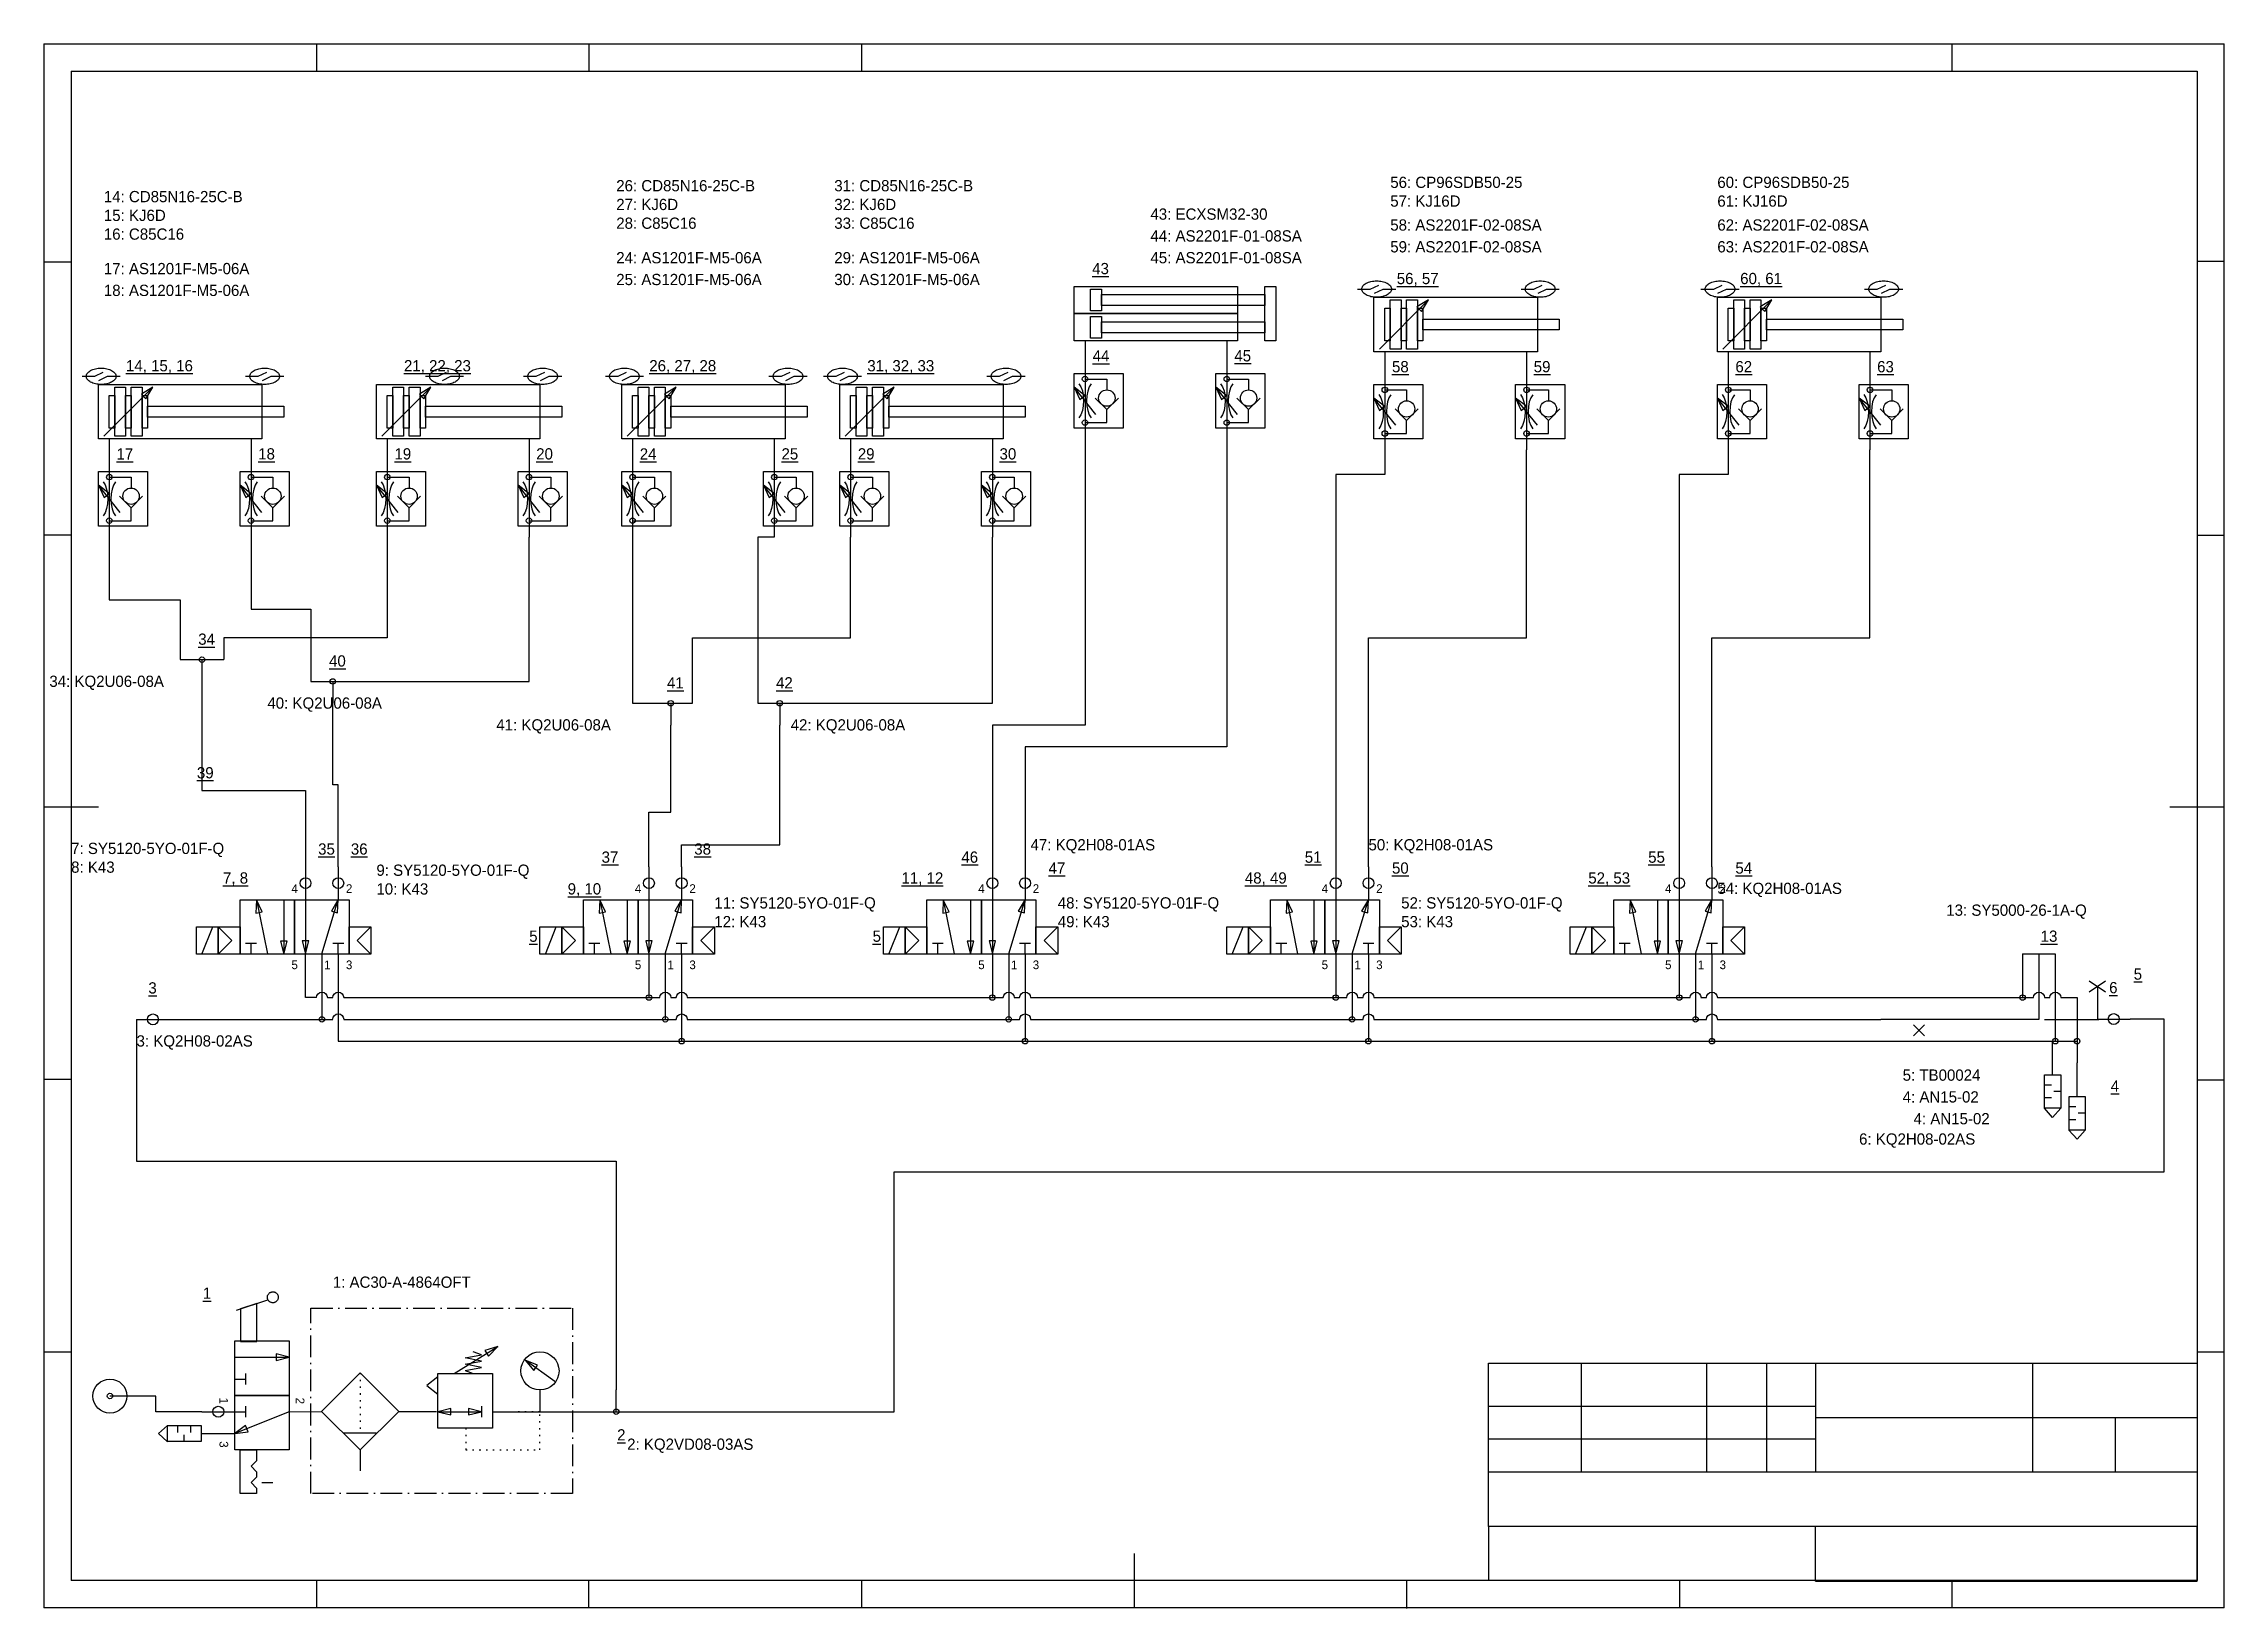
# Model space of a CAD drawing. Extents: x 15 to 415, y 5 to 292.
import ezdxf

# ---------------------------------------------------------------- set-up
doc = ezdxf.new("R2010")
doc.units = 0
doc.linetypes.add('DASHDOT', pattern=[6.25, 4, -1, 0.25, -1])
doc.linetypes.add('DOT', pattern=[1.25, 0.25, -1])
doc.layers.get('0').update_dxf_attribs({"linetype": 'CONTINUOUS'})
for name, color, linetype in [('1-texts', 2, 'CONTINUOUS'), ('2-order-items', 4, 'CONTINUOUS'), ('3-links', 7, 'CONTINUOUS')]:
    doc.layers.add(name, color=color, linetype=linetype)

msp = doc.modelspace()

# ---------------------------------------------------------------- texts
at = {"layer": '1-texts', "char_height": 1.59, "attachment_point": 5}
for s, insert in [('4', (61, 137)), ('2', (71, 137)), ('4', (124, 137)), ('2', (134, 137)), ('4', (187, 137)), ('2', (197, 137)), ('4', (250, 137)), ('2', (260, 137)), ('4', (313, 137)), ('2', (323, 137)), ('5', (61, 123)), ('1', (67, 123)), ('3', (71, 123)), ('5', (124, 123)), ('1', (130, 123)), ('3', (134, 123)), ('5', (187, 123)), ('1', (193, 123)), ('3', (197, 123)), ('5', (250, 123)), ('1', (256, 123)), ('3', (260, 123)), ('5', (313, 123)), ('1', (319, 123)), ('3', (323, 123))]:
    msp.add_mtext(s, dxfattribs=dict(at, insert=insert))
at = {"layer": '1-texts', "char_height": 1.59, "attachment_point": 5, "rotation": 270}
for s, insert in [('1', (48, 43)), ('2', (62, 43)), ('3', (48, 35))]:
    msp.add_mtext(s, dxfattribs=dict(at, insert=insert))
at = {"layer": '2-order-items', "char_height": 2.064}
for s, insert, attachment_point in [('14: CD85N16-25C-B\\P15: KJ6D\\P16: C85C16', (26, 260.53), 4), ('26: CD85N16-25C-B\\P27: KJ6D\\P28: C85C16', (120, 262.53), 4), ('31: CD85N16-25C-B\\P32: KJ6D\\P33: C85C16', (160, 262.53), 4), ('56: CP96SDB50-25\\P57: KJ16D', (262, 264.87), 4), ('60: CP96SDB50-25\\P61: KJ16D', (322, 264.87), 4), ('43: ECXSM32-30', (218, 260.76), 4), ('44: AS2201F-01-08SA', (218, 256.76), 4), ('58: AS2201F-02-08SA', (262, 258.76), 4), ('62: AS2201F-02-08SA', (322, 258.76), 4), ('24: AS1201F-M5-06A', (120, 252.76), 4), ('29: AS1201F-M5-06A', (160, 252.76), 4), ('45: AS2201F-01-08SA', (218, 252.76), 4), ('59: AS2201F-02-08SA', (262, 254.76), 4), ('63: AS2201F-02-08SA', (322, 254.76), 4), ('17: AS1201F-M5-06A', (26, 250.76), 4), ('25: AS1201F-M5-06A', (120, 248.76), 4), ('30: AS1201F-M5-06A', (160, 248.76), 4), ('\\L43', (208.85, 250.76), 5), ('\\L56, 57', (267.03, 248.76), 5), ('\\L60, 61', (330.03, 248.76), 5), ('18: AS1201F-M5-06A', (26, 246.76), 4), ('\\L14, 15, 16', (36.2, 232.76), 5), ('\\L21, 22, 23', (87.2, 232.76), 5), ('\\L26, 27, 28', (132.2, 232.76), 5), ('\\L31, 32, 33', (172.2, 232.76), 5), ('\\L44', (208.93, 234.76), 5), ('\\L45', (234.93, 234.76), 5), ('\\L58', (263.85, 232.76), 5), ('\\L59', (289.85, 232.76), 5), ('\\L62', (326.85, 232.76), 5), ('\\L63', (352.85, 232.76), 5), ('\\L17', (29.85, 216.76), 5), ('\\L18', (55.85, 216.76), 5), ('\\L19', (80.85, 216.76), 5), ('\\L20', (106.85, 216.76), 5), ('\\L24', (125.85, 216.76), 5), ('\\L25', (151.85, 216.76), 5), ('\\L29', (165.85, 216.76), 5), ('\\L30', (191.85, 216.76), 5), ('\\L34', (44.85, 182.76), 5), ('34: KQ2U06-08A', (16, 174.76), 4), ('\\L40', (68.85, 178.76), 5), ('40: KQ2U06-08A', (56, 170.76), 4), ('\\L41', (130.85, 174.76), 5), ('\\L42', (150.85, 174.76), 5), ('41: KQ2U06-08A', (98, 166.76), 4), ('42: KQ2U06-08A', (152, 166.76), 4), ('\\L39', (44.61, 158.24), 5), ('7: SY5120-5YO-01F-Q\\P8: K43', (20, 142.64), 4), ('\\L35', (66.85, 144.25), 5), ('\\L36', (72.85, 144.25), 5), ('\\L38', (135.85, 144.25), 5), ('47: KQ2H08-01AS', (196, 144.76), 4), ('50: KQ2H08-01AS', (258, 144.76), 4), ('9: SY5120-5YO-01F-Q\\P10: K43', (76, 138.64), 4), ('\\L37', (118.85, 142.76), 5), ('\\L46', (184.85, 142.76), 5), ('\\L47', (200.85, 140.76), 5), ('\\L51', (247.85, 142.76), 5), ('\\L50', (263.85, 140.76), 5), ('\\L55', (310.85, 142.76), 5), ('\\L54', (326.85, 140.76), 5), ('\\L7, 8', (50.16, 138.76), 5), ('\\L9, 10', (114.16, 136.76), 5), ('\\L11, 12', (176.16, 138.76), 5), ('\\L48, 49', (239.16, 138.76), 5), ('\\L52, 53', (302.16, 138.76), 5), ('54: KQ2H08-01AS', (322, 136.76), 4), ('11: SY5120-5YO-01F-Q\\P12: K43', (138, 132.64), 4), ('48: SY5120-5YO-01F-Q\\P49: K43', (201, 132.64), 4), ('52: SY5120-5YO-01F-Q\\P53: K43', (264, 132.64), 4), ('13: SY5000-26-1A-Q', (364, 132.76), 4), ('\\L5', (104.8, 128.25), 5), ('\\L5', (167.8, 128.25), 5), ('\\L13', (382.85, 128.25), 5), ('\\L5', (399.15, 121.3), 5), ('\\L3', (34.93, 118.76), 5), ('\\L6', (394.65, 118.81), 5), ('3: KQ2H08-02AS', (32, 108.76), 4), ('5: TB00024', (356, 102.76), 4), ('\\L4', (394.93, 100.76), 5), ('4: AN15-02', (356, 98.76), 4), ('6: KQ2H08-02AS', (348, 90.76), 4), ('4: AN15-02', (358, 94.76), 4), ('1: AC30-A-4864OFT', (68, 64.76), 4), ('\\L1', (44.93, 62.76), 5), ('\\L2', (120.93, 36.76), 5), ('2: KQ2VD08-03AS', (122, 34.76), 4)]:
    msp.add_mtext(s, dxfattribs=dict(at, insert=insert, attachment_point=attachment_point))

# ---------------------------------------------------------------- linework, layer by layer
for points in [[(114.95, 292.06), (114.95, 287.06)], [(164.98, 292.06), (164.98, 287.06)], [(15, 292), (415, 292)], [(15, 292), (15, 5)], [(65, 292), (65, 287)], [(365, 292), (365, 287)], [(415, 5), (415, 292)], [(20, 287), (20, 10)], [(20, 287), (410, 287)], [(410, 287), (410, 10)], [(410.02, 252.14), (415.02, 252.14)], [(15, 252), (20, 252)], [(256, 247.01), (258.33, 247.01), (259.89, 247.76)], [(259.11, 246.26), (260.67, 247.01), (263, 247.01)], [(260, 236.01), (269, 245.01)], [(286, 247.01), (288.33, 247.01), (289.89, 247.76)], [(289.11, 246.26), (290.67, 247.01), (293, 247.01)], [(319, 247.01), (321.33, 247.01), (322.89, 247.76)], [(322.11, 246.26), (323.67, 247.01), (326, 247.01)], [(323, 236.01), (332, 245.01)], [(349, 247.01), (351.33, 247.01), (352.89, 247.76)], [(352.11, 246.26), (353.67, 247.01), (356, 247.01)], [(206, 237.51), (206, 235.64), (206, 233.51)], [(232, 237.51), (232, 235.64), (232, 233.51)], [(206, 233.51), (206, 219.51)], [(232, 233.51), (232, 219.51)], [(261, 235.51), (261, 233.64), (261, 231.51)], [(287, 235.51), (287, 233.64), (287, 231.51)], [(324, 235.51), (324, 233.64), (324, 231.51)], [(350, 235.51), (350, 233.64), (350, 231.51)], [(22, 231.01), (24.33, 231.01), (25.89, 231.76)], [(25.11, 230.26), (26.67, 231.01), (29, 231.01)], [(26, 220.01), (35, 229.01)], [(52, 231.01), (54.33, 231.01), (55.89, 231.76)], [(55.11, 230.26), (56.67, 231.01), (59, 231.01)], [(77, 220.01), (86, 229.01)], [(85, 231.01), (87.33, 231.01), (88.89, 231.76)], [(88.11, 230.26), (89.67, 231.01), (92, 231.01)], [(103, 231.01), (105.33, 231.01), (106.89, 231.76)], [(106.11, 230.26), (107.67, 231.01), (110, 231.01)], [(118, 231.01), (120.33, 231.01), (121.89, 231.76)], [(121.11, 230.26), (122.67, 231.01), (125, 231.01)], [(122, 220.01), (131, 229.01)], [(148, 231.01), (150.33, 231.01), (151.89, 231.76)], [(151.11, 230.26), (152.67, 231.01), (155, 231.01)], [(158, 231.01), (160.33, 231.01), (161.89, 231.76)], [(161.11, 230.26), (162.67, 231.01), (165, 231.01)], [(162, 220.01), (171, 229.01)], [(188, 231.01), (190.33, 231.01), (191.89, 231.76)], [(191.11, 230.26), (192.67, 231.01), (195, 231.01)], [(208, 224.01), (204, 229.01)], [(206, 230.51), (210, 230.51), (210, 228.51)], [(234, 224.01), (230, 229.01)], [(232, 230.51), (236, 230.51), (236, 228.51)], [(261, 231.51), (261, 217.51)], [(261, 228.51), (265, 228.51), (265, 226.51)], [(287, 231.51), (287, 217.51)], [(287, 228.51), (291, 228.51), (291, 226.51)], [(324, 231.51), (324, 217.51)], [(324, 228.51), (328, 228.51), (328, 226.51)], [(350, 231.51), (350, 217.51)], [(350, 228.51), (354, 228.51), (354, 226.51)], [(206, 222.51), (210, 222.51), (210, 224.89)], [(207.88, 227.01), (210, 224.89), (212.12, 227.01), (212.12, 227.01)], [(232, 222.51), (236, 222.51), (236, 224.89)], [(233.88, 227.01), (236, 224.89), (238.12, 227.01), (238.12, 227.01)], [(263, 222.01), (259, 227.01)], [(262.88, 225.01), (265, 222.89), (267.12, 225.01), (267.12, 225.01)], [(289, 222.01), (285, 227.01)], [(288.88, 225.01), (291, 222.89), (293.12, 225.01), (293.12, 225.01)], [(326, 222.01), (322, 227.01)], [(325.88, 225.01), (328, 222.89), (330.12, 225.01), (330.12, 225.01)], [(352, 222.01), (348, 227.01)], [(351.88, 225.01), (354, 222.89), (356.12, 225.01), (356.12, 225.01)], [(261, 220.51), (265, 220.51), (265, 222.89)], [(287, 220.51), (291, 220.51), (291, 222.89)], [(324, 220.51), (328, 220.51), (328, 222.89)], [(350, 220.51), (354, 220.51), (354, 222.89)], [(27, 219.51), (27, 217.64), (27, 215.51)], [(53, 219.51), (53, 217.64), (53, 215.51)], [(78, 219.51), (78, 217.64), (78, 215.51)], [(104, 219.51), (104, 217.64), (104, 215.51)], [(123, 219.51), (123, 217.64), (123, 215.51)], [(149, 219.51), (149, 217.64), (149, 215.51)], [(163, 219.51), (163, 217.64), (163, 215.51)], [(189, 219.51), (189, 217.64), (189, 215.51)], [(27, 215.51), (27, 201.51)], [(27, 212.51), (31, 212.51), (31, 210.51)], [(53, 215.51), (53, 201.51)], [(53, 212.51), (57, 212.51), (57, 210.51)], [(78, 215.51), (78, 201.51)], [(78, 212.51), (82, 212.51), (82, 210.51)], [(104, 215.51), (104, 201.51)], [(104, 212.51), (108, 212.51), (108, 210.51)], [(123, 215.51), (123, 201.51)], [(123, 212.51), (127, 212.51), (127, 210.51)], [(149, 215.51), (149, 201.51)], [(149, 212.51), (153, 212.51), (153, 210.51)], [(163, 215.51), (163, 201.51)], [(163, 212.51), (167, 212.51), (167, 210.51)], [(189, 215.51), (189, 201.51)], [(189, 212.51), (193, 212.51), (193, 210.51)], [(29, 206.01), (25, 211.01)], [(28.88, 209.01), (31, 206.89), (33.12, 209.01), (33.12, 209.01)], [(55, 206.01), (51, 211.01)], [(54.88, 209.01), (57, 206.89), (59.12, 209.01), (59.12, 209.01)], [(80, 206.01), (76, 211.01)], [(79.88, 209.01), (82, 206.89), (84.12, 209.01), (84.12, 209.01)], [(106, 206.01), (102, 211.01)], [(105.88, 209.01), (108, 206.89), (110.12, 209.01), (110.12, 209.01)], [(125, 206.01), (121, 211.01)], [(124.88, 209.01), (127, 206.89), (129.12, 209.01), (129.12, 209.01)], [(151, 206.01), (147, 211.01)], [(150.88, 209.01), (153, 206.89), (155.12, 209.01), (155.12, 209.01)], [(165, 206.01), (161, 211.01)], [(164.88, 209.01), (167, 206.89), (169.12, 209.01), (169.12, 209.01)], [(191, 206.01), (187, 211.01)], [(190.88, 209.01), (193, 206.89), (195.12, 209.01), (195.12, 209.01)], [(27, 204.51), (31, 204.51), (31, 206.89)], [(53, 204.51), (57, 204.51), (57, 206.89)], [(78, 204.51), (82, 204.51), (82, 206.89)], [(104, 204.51), (108, 204.51), (108, 206.89)], [(123, 204.51), (127, 204.51), (127, 206.89)], [(149, 204.51), (153, 204.51), (153, 206.89)], [(163, 204.51), (167, 204.51), (167, 206.89)], [(189, 204.51), (193, 204.51), (193, 206.89)], [(14.95, 201.93), (19.95, 201.93)], [(409.94, 201.84), (414.94, 201.84)], [(40, 179.01), (48, 179.01)], [(44, 179.01), (44, 175.01)], [(64, 175.01), (72, 175.01)], [(68, 175.01), (68, 171.01)], [(126, 171.01), (134, 171.01)], [(130, 171.01), (130, 167.01)], [(146, 171.01), (154, 171.01)], [(150, 171.01), (150, 167.01)], [(15, 152), (25, 152)], [(405, 152), (415, 152)], [(63, 141), (63, 135)], [(69, 141), (69, 135)], [(126, 141), (126, 135)], [(132, 141), (132, 135)], [(189, 141), (189, 135)], [(195, 141), (195, 135)], [(252, 141), (252, 135)], [(258, 141), (258, 135)], [(315, 141), (315, 135)], [(321, 141), (321, 135)], [(54, 134.96), (56, 125)], [(59, 134.96), (59, 124.96)], [(63, 135), (63, 125)], [(66, 125), (69, 135)], [(117, 134.96), (119, 125)], [(122, 134.96), (122, 124.96)], [(126, 135), (126, 125)], [(129, 125), (132, 135)], [(180, 134.96), (182, 125)], [(185, 134.96), (185, 124.96)], [(189, 135), (189, 125)], [(192, 125), (195, 135)], [(243, 134.96), (245, 125)], [(248, 134.96), (248, 124.96)], [(252, 135), (252, 125)], [(255, 125), (258, 135)], [(306, 134.96), (308, 125)], [(311, 134.96), (311, 124.96)], [(315, 135), (315, 125)], [(318, 125), (321, 135)], [(44, 124.96), (46, 129.96)], [(47, 129.96), (48.58, 128.38), (49.5, 127.46), (47, 124.96)], [(47, 129.96), (48.58, 128.38), (49.5, 127.46), (47, 124.96)], [(75, 129.96), (72.5, 127.46), (75, 124.96)], [(107, 124.96), (109, 129.96)], [(110, 129.96), (111.58, 128.38), (112.5, 127.46), (110, 124.96)], [(110, 129.96), (111.58, 128.38), (112.5, 127.46), (110, 124.96)], [(138, 129.96), (135.5, 127.46), (138, 124.96)], [(170, 124.96), (172, 129.96)], [(173, 129.96), (174.58, 128.38), (175.5, 127.46), (173, 124.96)], [(173, 129.96), (174.58, 128.38), (175.5, 127.46), (173, 124.96)], [(201, 129.96), (198.5, 127.46), (201, 124.96)], [(233, 124.96), (235, 129.96)], [(236, 129.96), (237.58, 128.38), (238.5, 127.46), (236, 124.96)], [(236, 129.96), (237.58, 128.38), (238.5, 127.46), (236, 124.96)], [(264, 129.96), (261.5, 127.46), (264, 124.96)], [(296, 124.96), (298, 129.96)], [(299, 129.96), (300.58, 128.38), (301.5, 127.46), (299, 124.96)], [(299, 129.96), (300.58, 128.38), (301.5, 127.46), (299, 124.96)], [(327, 129.96), (324.5, 127.46), (327, 124.96)], [(52, 127), (54, 127)], [(53, 125), (53, 127)], [(65, 117), (63, 117), (63, 125)], [(66, 125), (66, 113)], [(68, 126.96), (70, 126.96)], [(69, 124.96), (69, 126.96)], [(69, 125), (69, 109), (100, 109)], [(115, 127), (117, 127)], [(116, 125), (116, 127)], [(126, 125), (126, 117)], [(129, 125), (129, 113)], [(131, 126.96), (133, 126.96)], [(132, 124.96), (132, 126.96)], [(132, 125), (132, 109)], [(178, 127), (180, 127)], [(179, 125), (179, 127)], [(189, 125), (189, 117)], [(192, 125), (192, 113)], [(194, 126.96), (196, 126.96)], [(195, 124.96), (195, 126.96)], [(195, 125), (195, 109)], [(241, 127), (243, 127)], [(242, 125), (242, 127)], [(252, 125), (252, 117)], [(255, 125), (255, 113)], [(257, 126.96), (259, 126.96)], [(258, 124.96), (258, 126.96)], [(258, 125), (258, 109)], [(304, 127), (306, 127)], [(305, 125), (305, 127)], [(315, 125), (315, 117)], [(318, 125), (318, 113)], [(320, 126.96), (322, 126.96)], [(321, 124.96), (321, 126.96)], [(321, 125), (321, 109)], [(381, 125), (381, 113), (352, 113)], [(378, 125), (378, 117)], [(378, 125), (384, 125)], [(384, 125), (384, 109)], [(63, 122), (63, 122)], [(390.22, 118.05), (393.22, 120.05)], [(390.22, 120.05), (393.22, 118.05)], [(67, 117), (68, 117)], [(70, 117), (100, 117)], [(100, 117), (128, 117)], [(130, 117), (131, 117)], [(133, 117), (163, 117)], [(163, 117), (191, 117)], [(193, 117), (194, 117)], [(196, 117), (226, 117)], [(226, 117), (254, 117)], [(256, 117), (257, 117)], [(259, 117), (289, 117)], [(289, 117), (317, 117)], [(319, 117), (320, 117)], [(322, 117), (352, 117)], [(352, 117), (380, 117)], [(382, 117), (383, 117)], [(385, 117), (388, 117), (388, 105)], [(391.72, 119.05), (391.72, 113.05)], [(32, 113), (38, 113)], [(38, 113), (68, 113)], [(70, 113), (100, 113)], [(100, 113), (131, 113)], [(133, 113), (163, 113)], [(163, 113), (194, 113)], [(196, 113), (226, 113)], [(226, 113), (257, 113)], [(259, 113), (289, 113)], [(289, 113), (320, 113)], [(322, 113), (352, 113)], [(382, 113), (392, 113)], [(391.72, 113.05), (397.72, 113.05)], [(100, 109), (131.83, 109), (163, 109)], [(163, 109), (194.83, 109), (226, 109)], [(226, 109), (257.83, 109), (289, 109)], [(289, 109), (320.83, 109), (352, 109)], [(352, 109), (383.83, 109), (388, 109)], [(358, 112), (360, 110)], [(358, 110), (360, 112)], [(383.5, 102.84), (383.5, 109)], [(388, 98.84), (388, 105)], [(15, 102), (20, 102)], [(383.29, 100.95), (382.02, 100.95)], [(410.02, 101.91), (415.02, 101.91)], [(385, 96.68), (383.5, 95), (382, 96.68)], [(383.29, 98.58), (382.02, 98.58)], [(384.99, 99.76), (383.71, 99.76)], [(387.79, 96.95), (386.52, 96.95)], [(389.5, 92.68), (388, 91), (386.5, 92.68)], [(387.79, 94.58), (386.52, 94.58)], [(389.49, 95.76), (388.21, 95.76)], [(56.04, 61.47), (50.28, 59.57)], [(90.27, 48), (98.27, 53)], [(15, 52), (20, 52)], [(50, 51), (60, 51)], [(92.27, 50.86), (95.27, 51.43)], [(95.27, 50.29), (92.27, 50.86)], [(92.27, 49.71), (95.27, 50.29)], [(95.27, 49.14), (92.27, 49.71)], [(92.27, 48.57), (95.27, 49.14)], [(92.27, 48.57), (93.77, 48)], [(95.27, 51.43), (93.77, 52)], [(108.72, 46.55), (103.28, 50.44)], [(280, 29.93), (280, 49.93)], [(280, 49.93), (410, 49.93)], [(297, 49.93), (297, 29.93)], [(320, 49.93), (320, 29.93)], [(331, 49.93), (331, 29.93)], [(340.03, 49.94), (340.03, 29.94)], [(379.84, 50), (379.84, 30)], [(410, 52), (415, 52)], [(410, 49.93), (410, 29.93)], [(50, 47), (52, 47)], [(52, 48), (52, 46)], [(106, 45), (106, 41)], [(120, 41), (120, 45)], [(44, 41), (50, 41)], [(50, 41), (52, 41)], [(60, 41), (50, 37)], [(52, 42), (52, 40)], [(60, 41), (65.95, 41.06)], [(87, 41), (80, 41)], [(87.27, 41), (95.27, 41)], [(95.27, 42), (95.27, 40)], [(97.27, 41), (116, 41)], [(116, 41), (124, 41)], [(340, 41.93), (280, 41.93)], [(37.68, 35.5), (36, 37), (37.68, 38.5)], [(39.58, 37.21), (39.58, 38.48)], [(40.76, 35.51), (40.76, 36.79)], [(41.95, 37.21), (41.95, 38.48)], [(43.84, 37), (50, 37)], [(69.95, 37.13), (75.95, 37.13)], [(340, 39.93), (410, 39.93)], [(395, 39.93), (395, 29.93)], [(73.02, 34.13), (73.02, 30.13)], [(280, 36), (340, 36)], [(280, 30), (410, 30)], [(280, 19.93), (280, 29.93)], [(55, 28), (57, 28)], [(340, 19.93), (280, 19.93)], [(280, 19.93), (280, 10)], [(340, 9.93), (340, 19.93)], [(410, 19.93), (340, 19.93)], [(410, 9.93), (410, 19.93)], [(215, 15), (215, 5)], [(410, 10), (20, 10)], [(65, 9.98), (65, 4.98)], [(114.93, 9.98), (114.93, 4.98)], [(165, 10), (165, 5)], [(264.95, 9.91), (264.95, 4.91)], [(315.04, 9.98), (315.04, 4.98)], [(340, 9.93), (410, 9.93)], [(364.99, 9.98), (364.99, 4.98)], [(415, 5), (15, 5)]]:
    msp.add_lwpolyline(points)
for points in [[(262.22, 247.01), (262.21, 246.86), (262.17, 246.72), (262.11, 246.57), (262.02, 246.44), (261.9, 246.3), (261.76, 246.18), (261.6, 246.06), (261.42, 245.95), (261.23, 245.85), (261.01, 245.76), (260.78, 245.69), (260.54, 245.62), (260.29, 245.57), (260.03, 245.54), (259.77, 245.52), (259.5, 245.51), (259.23, 245.52), (258.97, 245.54), (258.71, 245.57), (258.46, 245.62), (258.22, 245.69), (257.99, 245.76), (257.77, 245.85), (257.58, 245.95), (257.4, 246.06), (257.24, 246.18), (257.1, 246.3), (256.99, 246.44), (256.89, 246.57), (256.83, 246.72), (256.79, 246.86), (256.78, 247.01), (256.79, 247.16), (256.83, 247.3), (256.89, 247.45), (256.99, 247.58), (257.1, 247.72), (257.24, 247.84), (257.4, 247.96), (257.58, 248.07), (257.77, 248.17), (257.99, 248.26), (258.22, 248.33), (258.46, 248.4), (258.71, 248.45), (258.97, 248.48), (259.23, 248.5), (259.5, 248.51), (259.77, 248.5), (260.03, 248.48), (260.29, 248.45), (260.54, 248.4), (260.78, 248.33), (261.01, 248.26), (261.23, 248.17), (261.42, 248.07), (261.6, 247.96), (261.76, 247.84), (261.9, 247.72), (262.02, 247.58), (262.11, 247.45), (262.17, 247.3), (262.21, 247.16)], [(292.22, 247.01), (292.21, 246.86), (292.17, 246.72), (292.11, 246.57), (292.02, 246.44), (291.9, 246.3), (291.76, 246.18), (291.6, 246.06), (291.42, 245.95), (291.23, 245.85), (291.01, 245.76), (290.78, 245.69), (290.54, 245.62), (290.29, 245.57), (290.03, 245.54), (289.77, 245.52), (289.5, 245.51), (289.23, 245.52), (288.97, 245.54), (288.71, 245.57), (288.46, 245.62), (288.22, 245.69), (287.99, 245.76), (287.77, 245.85), (287.58, 245.95), (287.4, 246.06), (287.24, 246.18), (287.1, 246.3), (286.99, 246.44), (286.89, 246.57), (286.83, 246.72), (286.79, 246.86), (286.78, 247.01), (286.79, 247.16), (286.83, 247.3), (286.89, 247.45), (286.99, 247.58), (287.1, 247.72), (287.24, 247.84), (287.4, 247.96), (287.58, 248.07), (287.77, 248.17), (287.99, 248.26), (288.22, 248.33), (288.46, 248.4), (288.71, 248.45), (288.97, 248.48), (289.23, 248.5), (289.5, 248.51), (289.77, 248.5), (290.03, 248.48), (290.29, 248.45), (290.54, 248.4), (290.78, 248.33), (291.01, 248.26), (291.23, 248.17), (291.42, 248.07), (291.6, 247.96), (291.76, 247.84), (291.9, 247.72), (292.02, 247.58), (292.11, 247.45), (292.17, 247.3), (292.21, 247.16)], [(325.22, 247.01), (325.21, 246.86), (325.17, 246.72), (325.11, 246.57), (325.02, 246.44), (324.9, 246.3), (324.76, 246.18), (324.6, 246.06), (324.42, 245.95), (324.23, 245.85), (324.01, 245.76), (323.78, 245.69), (323.54, 245.62), (323.29, 245.57), (323.03, 245.54), (322.77, 245.52), (322.5, 245.51), (322.23, 245.52), (321.97, 245.54), (321.71, 245.57), (321.46, 245.62), (321.22, 245.69), (320.99, 245.76), (320.77, 245.85), (320.58, 245.95), (320.4, 246.06), (320.24, 246.18), (320.1, 246.3), (319.99, 246.44), (319.89, 246.57), (319.83, 246.72), (319.79, 246.86), (319.78, 247.01), (319.79, 247.16), (319.83, 247.3), (319.89, 247.45), (319.99, 247.58), (320.1, 247.72), (320.24, 247.84), (320.4, 247.96), (320.58, 248.07), (320.77, 248.17), (320.99, 248.26), (321.22, 248.33), (321.46, 248.4), (321.71, 248.45), (321.97, 248.48), (322.23, 248.5), (322.5, 248.51), (322.77, 248.5), (323.03, 248.48), (323.29, 248.45), (323.54, 248.4), (323.78, 248.33), (324.01, 248.26), (324.23, 248.17), (324.42, 248.07), (324.6, 247.96), (324.76, 247.84), (324.9, 247.72), (325.02, 247.58), (325.11, 247.45), (325.17, 247.3), (325.21, 247.16)], [(355.22, 247.01), (355.21, 246.86), (355.17, 246.72), (355.11, 246.57), (355.01, 246.44), (354.9, 246.3), (354.76, 246.18), (354.6, 246.06), (354.42, 245.95), (354.23, 245.85), (354.01, 245.76), (353.78, 245.69), (353.54, 245.62), (353.29, 245.57), (353.03, 245.54), (352.77, 245.52), (352.5, 245.51), (352.23, 245.52), (351.97, 245.54), (351.71, 245.57), (351.46, 245.62), (351.22, 245.69), (350.99, 245.76), (350.77, 245.85), (350.58, 245.95), (350.4, 246.06), (350.24, 246.18), (350.1, 246.3), (349.99, 246.44), (349.89, 246.57), (349.83, 246.72), (349.79, 246.86), (349.78, 247.01), (349.79, 247.16), (349.83, 247.3), (349.89, 247.45), (349.99, 247.58), (350.1, 247.72), (350.24, 247.84), (350.4, 247.96), (350.58, 248.07), (350.77, 248.17), (350.99, 248.26), (351.22, 248.33), (351.46, 248.4), (351.71, 248.45), (351.97, 248.48), (352.23, 248.5), (352.5, 248.51), (352.77, 248.5), (353.03, 248.48), (353.29, 248.45), (353.54, 248.4), (353.78, 248.33), (354.01, 248.26), (354.23, 248.17), (354.42, 248.07), (354.6, 247.96), (354.76, 247.84), (354.9, 247.72), (355.01, 247.58), (355.11, 247.45), (355.17, 247.3), (355.21, 247.16)], [(204, 247.51), (234, 247.51), (234, 242.51), (204, 242.51)], [(207, 247.01), (209, 247.01), (209, 243.01), (207, 243.01)], [(209, 246.01), (239, 246.01), (239, 244.01), (209, 244.01)], [(239, 247.51), (241, 247.51), (241, 237.51), (239, 237.51)], [(259, 245.51), (289, 245.51), (289, 235.51), (259, 235.51)], [(262, 245.01), (264, 245.01), (264, 236.01), (262, 236.01)], [(265, 245.01), (267, 245.01), (267, 236.01), (265, 236.01)], [(269, 245.01), (266.88, 243.74), (267.73, 242.89)], [(322, 245.51), (352, 245.51), (352, 235.51), (322, 235.51)], [(325, 245.01), (327, 245.01), (327, 236.01), (325, 236.01)], [(328, 245.01), (330, 245.01), (330, 236.01), (328, 236.01)], [(332, 245.01), (329.88, 243.74), (330.73, 242.89)], [(204, 242.51), (234, 242.51), (234, 237.51), (204, 237.51)], [(207, 242.01), (209, 242.01), (209, 238.01), (207, 238.01)], [(209, 241.01), (239, 241.01), (239, 239.01), (209, 239.01)], [(261, 243.51), (262, 243.51), (262, 237.51), (261, 237.51)], [(264, 243.51), (265, 243.51), (265, 237.51), (264, 237.51)], [(267, 243.51), (268, 243.51), (268, 237.51), (267, 237.51)], [(268, 241.51), (293, 241.51), (293, 239.51), (268, 239.51)], [(324, 243.51), (325, 243.51), (325, 237.51), (324, 237.51)], [(327, 243.51), (328, 243.51), (328, 237.51), (327, 237.51)], [(330, 243.51), (331, 243.51), (331, 237.51), (330, 237.51)], [(331, 241.51), (356, 241.51), (356, 239.51), (331, 239.51)], [(28.22, 231.01), (28.21, 230.86), (28.17, 230.72), (28.11, 230.57), (28.02, 230.44), (27.9, 230.3), (27.76, 230.18), (27.6, 230.06), (27.42, 229.95), (27.23, 229.85), (27.01, 229.76), (26.78, 229.69), (26.54, 229.62), (26.29, 229.57), (26.03, 229.54), (25.77, 229.52), (25.5, 229.51), (25.23, 229.52), (24.97, 229.54), (24.71, 229.57), (24.46, 229.62), (24.22, 229.69), (23.99, 229.76), (23.77, 229.85), (23.58, 229.95), (23.4, 230.06), (23.24, 230.18), (23.1, 230.3), (22.98, 230.44), (22.89, 230.57), (22.83, 230.72), (22.79, 230.86), (22.78, 231.01), (22.79, 231.16), (22.83, 231.3), (22.89, 231.45), (22.98, 231.58), (23.1, 231.72), (23.24, 231.84), (23.4, 231.96), (23.58, 232.07), (23.77, 232.17), (23.99, 232.26), (24.22, 232.33), (24.46, 232.4), (24.71, 232.45), (24.97, 232.48), (25.23, 232.5), (25.5, 232.51), (25.77, 232.5), (26.03, 232.48), (26.29, 232.45), (26.54, 232.4), (26.78, 232.33), (27.01, 232.26), (27.23, 232.17), (27.42, 232.07), (27.6, 231.96), (27.76, 231.84), (27.9, 231.72), (28.02, 231.58), (28.11, 231.45), (28.17, 231.3), (28.21, 231.16)], [(58.22, 231.01), (58.21, 230.86), (58.17, 230.72), (58.11, 230.57), (58.02, 230.44), (57.9, 230.3), (57.76, 230.18), (57.6, 230.06), (57.42, 229.95), (57.23, 229.85), (57.01, 229.76), (56.78, 229.69), (56.54, 229.62), (56.29, 229.57), (56.03, 229.54), (55.77, 229.52), (55.5, 229.51), (55.23, 229.52), (54.97, 229.54), (54.71, 229.57), (54.46, 229.62), (54.22, 229.69), (53.99, 229.76), (53.77, 229.85), (53.58, 229.95), (53.4, 230.06), (53.24, 230.18), (53.1, 230.3), (52.98, 230.44), (52.89, 230.57), (52.83, 230.72), (52.79, 230.86), (52.78, 231.01), (52.79, 231.16), (52.83, 231.3), (52.89, 231.45), (52.98, 231.58), (53.1, 231.72), (53.24, 231.84), (53.4, 231.96), (53.58, 232.07), (53.77, 232.17), (53.99, 232.26), (54.22, 232.33), (54.46, 232.4), (54.71, 232.45), (54.97, 232.48), (55.23, 232.5), (55.5, 232.51), (55.77, 232.5), (56.03, 232.48), (56.29, 232.45), (56.54, 232.4), (56.78, 232.33), (57.01, 232.26), (57.23, 232.17), (57.42, 232.07), (57.6, 231.96), (57.76, 231.84), (57.9, 231.72), (58.02, 231.58), (58.11, 231.45), (58.17, 231.3), (58.21, 231.16)], [(91.22, 231.01), (91.21, 230.86), (91.17, 230.72), (91.11, 230.57), (91.02, 230.44), (90.9, 230.3), (90.76, 230.18), (90.6, 230.06), (90.42, 229.95), (90.23, 229.85), (90.01, 229.76), (89.78, 229.69), (89.54, 229.62), (89.29, 229.57), (89.03, 229.54), (88.77, 229.52), (88.5, 229.51), (88.23, 229.52), (87.97, 229.54), (87.71, 229.57), (87.46, 229.62), (87.22, 229.69), (86.99, 229.76), (86.77, 229.85), (86.58, 229.95), (86.4, 230.06), (86.24, 230.18), (86.1, 230.3), (85.98, 230.44), (85.89, 230.57), (85.83, 230.72), (85.79, 230.86), (85.78, 231.01), (85.79, 231.16), (85.83, 231.3), (85.89, 231.45), (85.98, 231.58), (86.1, 231.72), (86.24, 231.84), (86.4, 231.96), (86.58, 232.07), (86.77, 232.17), (86.99, 232.26), (87.22, 232.33), (87.46, 232.4), (87.71, 232.45), (87.97, 232.48), (88.23, 232.5), (88.5, 232.51), (88.77, 232.5), (89.03, 232.48), (89.29, 232.45), (89.54, 232.4), (89.78, 232.33), (90.01, 232.26), (90.23, 232.17), (90.42, 232.07), (90.6, 231.96), (90.76, 231.84), (90.9, 231.72), (91.02, 231.58), (91.11, 231.45), (91.17, 231.3), (91.21, 231.16)], [(109.22, 231.01), (109.21, 230.86), (109.17, 230.72), (109.11, 230.57), (109.02, 230.44), (108.9, 230.3), (108.76, 230.18), (108.6, 230.06), (108.42, 229.95), (108.23, 229.85), (108.01, 229.76), (107.78, 229.69), (107.54, 229.62), (107.29, 229.57), (107.03, 229.54), (106.77, 229.52), (106.5, 229.51), (106.23, 229.52), (105.97, 229.54), (105.71, 229.57), (105.46, 229.62), (105.22, 229.69), (104.99, 229.76), (104.77, 229.85), (104.58, 229.95), (104.4, 230.06), (104.24, 230.18), (104.1, 230.3), (103.98, 230.44), (103.89, 230.57), (103.83, 230.72), (103.79, 230.86), (103.78, 231.01), (103.79, 231.16), (103.83, 231.3), (103.89, 231.45), (103.98, 231.58), (104.1, 231.72), (104.24, 231.84), (104.4, 231.96), (104.58, 232.07), (104.77, 232.17), (104.99, 232.26), (105.22, 232.33), (105.46, 232.4), (105.71, 232.45), (105.97, 232.48), (106.23, 232.5), (106.5, 232.51), (106.77, 232.5), (107.03, 232.48), (107.29, 232.45), (107.54, 232.4), (107.78, 232.33), (108.01, 232.26), (108.23, 232.17), (108.42, 232.07), (108.6, 231.96), (108.76, 231.84), (108.9, 231.72), (109.02, 231.58), (109.11, 231.45), (109.17, 231.3), (109.21, 231.16)], [(124.22, 231.01), (124.21, 230.86), (124.17, 230.72), (124.11, 230.57), (124.02, 230.44), (123.9, 230.3), (123.76, 230.18), (123.6, 230.06), (123.42, 229.95), (123.23, 229.85), (123.01, 229.76), (122.78, 229.69), (122.54, 229.62), (122.29, 229.57), (122.03, 229.54), (121.77, 229.52), (121.5, 229.51), (121.23, 229.52), (120.97, 229.54), (120.71, 229.57), (120.46, 229.62), (120.22, 229.69), (119.99, 229.76), (119.77, 229.85), (119.58, 229.95), (119.4, 230.06), (119.24, 230.18), (119.1, 230.3), (118.98, 230.44), (118.89, 230.57), (118.83, 230.72), (118.79, 230.86), (118.78, 231.01), (118.79, 231.16), (118.83, 231.3), (118.89, 231.45), (118.98, 231.58), (119.1, 231.72), (119.24, 231.84), (119.4, 231.96), (119.58, 232.07), (119.77, 232.17), (119.99, 232.26), (120.22, 232.33), (120.46, 232.4), (120.71, 232.45), (120.97, 232.48), (121.23, 232.5), (121.5, 232.51), (121.77, 232.5), (122.03, 232.48), (122.29, 232.45), (122.54, 232.4), (122.78, 232.33), (123.01, 232.26), (123.23, 232.17), (123.42, 232.07), (123.6, 231.96), (123.76, 231.84), (123.9, 231.72), (124.02, 231.58), (124.11, 231.45), (124.17, 231.3), (124.21, 231.16)], [(154.22, 231.01), (154.21, 230.86), (154.17, 230.72), (154.11, 230.57), (154.02, 230.44), (153.9, 230.3), (153.76, 230.18), (153.6, 230.06), (153.42, 229.95), (153.23, 229.85), (153.01, 229.76), (152.78, 229.69), (152.54, 229.62), (152.29, 229.57), (152.03, 229.54), (151.77, 229.52), (151.5, 229.51), (151.23, 229.52), (150.97, 229.54), (150.71, 229.57), (150.46, 229.62), (150.22, 229.69), (149.99, 229.76), (149.77, 229.85), (149.58, 229.95), (149.4, 230.06), (149.24, 230.18), (149.1, 230.3), (148.99, 230.44), (148.9, 230.57), (148.83, 230.72), (148.79, 230.86), (148.78, 231.01), (148.79, 231.16), (148.83, 231.3), (148.9, 231.45), (148.99, 231.58), (149.1, 231.72), (149.24, 231.84), (149.4, 231.96), (149.58, 232.07), (149.77, 232.17), (149.99, 232.26), (150.22, 232.33), (150.46, 232.4), (150.71, 232.45), (150.97, 232.48), (151.23, 232.5), (151.5, 232.51), (151.77, 232.5), (152.03, 232.48), (152.29, 232.45), (152.54, 232.4), (152.78, 232.33), (153.01, 232.26), (153.23, 232.17), (153.42, 232.07), (153.6, 231.96), (153.76, 231.84), (153.9, 231.72), (154.02, 231.58), (154.11, 231.45), (154.17, 231.3), (154.21, 231.16)], [(164.22, 231.01), (164.21, 230.86), (164.17, 230.72), (164.1, 230.57), (164.02, 230.44), (163.9, 230.3), (163.76, 230.18), (163.6, 230.06), (163.42, 229.95), (163.23, 229.85), (163.01, 229.76), (162.78, 229.69), (162.54, 229.62), (162.29, 229.57), (162.03, 229.54), (161.77, 229.52), (161.5, 229.51), (161.23, 229.52), (160.97, 229.54), (160.71, 229.57), (160.46, 229.62), (160.22, 229.69), (159.99, 229.76), (159.77, 229.85), (159.58, 229.95), (159.4, 230.06), (159.24, 230.18), (159.1, 230.3), (158.99, 230.44), (158.9, 230.57), (158.83, 230.72), (158.79, 230.86), (158.78, 231.01), (158.79, 231.16), (158.83, 231.3), (158.9, 231.45), (158.99, 231.58), (159.1, 231.72), (159.24, 231.84), (159.4, 231.96), (159.58, 232.07), (159.77, 232.17), (159.99, 232.26), (160.22, 232.33), (160.46, 232.4), (160.71, 232.45), (160.97, 232.48), (161.23, 232.5), (161.5, 232.51), (161.77, 232.5), (162.03, 232.48), (162.29, 232.45), (162.54, 232.4), (162.78, 232.33), (163.01, 232.26), (163.23, 232.17), (163.42, 232.07), (163.6, 231.96), (163.76, 231.84), (163.9, 231.72), (164.02, 231.58), (164.1, 231.45), (164.17, 231.3), (164.21, 231.16)], [(194.22, 231.01), (194.21, 230.86), (194.17, 230.72), (194.1, 230.57), (194.02, 230.44), (193.9, 230.3), (193.76, 230.18), (193.6, 230.06), (193.42, 229.95), (193.23, 229.85), (193.01, 229.76), (192.78, 229.69), (192.54, 229.62), (192.29, 229.57), (192.03, 229.54), (191.77, 229.52), (191.5, 229.51), (191.23, 229.52), (190.97, 229.54), (190.71, 229.57), (190.46, 229.62), (190.22, 229.69), (189.99, 229.76), (189.77, 229.85), (189.58, 229.95), (189.4, 230.06), (189.24, 230.18), (189.1, 230.3), (188.99, 230.44), (188.9, 230.57), (188.83, 230.72), (188.79, 230.86), (188.78, 231.01), (188.79, 231.16), (188.83, 231.3), (188.9, 231.45), (188.99, 231.58), (189.1, 231.72), (189.24, 231.84), (189.4, 231.96), (189.58, 232.07), (189.77, 232.17), (189.99, 232.26), (190.22, 232.33), (190.46, 232.4), (190.71, 232.45), (190.97, 232.48), (191.23, 232.5), (191.5, 232.51), (191.77, 232.5), (192.03, 232.48), (192.29, 232.45), (192.54, 232.4), (192.78, 232.33), (193.01, 232.26), (193.23, 232.17), (193.42, 232.07), (193.6, 231.96), (193.76, 231.84), (193.9, 231.72), (194.02, 231.58), (194.1, 231.45), (194.17, 231.3), (194.21, 231.16)], [(25, 229.51), (55, 229.51), (55, 219.51), (25, 219.51)], [(28, 229.01), (30, 229.01), (30, 220.01), (28, 220.01)], [(31, 229.01), (33, 229.01), (33, 220.01), (31, 220.01)], [(35, 229.01), (32.88, 227.74), (33.73, 226.89)], [(76, 229.51), (106, 229.51), (106, 219.51), (76, 219.51)], [(79, 229.01), (81, 229.01), (81, 220.01), (79, 220.01)], [(82, 229.01), (84, 229.01), (84, 220.01), (82, 220.01)], [(86, 229.01), (83.88, 227.74), (84.73, 226.89)], [(121, 229.51), (151, 229.51), (151, 219.51), (121, 219.51)], [(124, 229.01), (126, 229.01), (126, 220.01), (124, 220.01)], [(127, 229.01), (129, 229.01), (129, 220.01), (127, 220.01)], [(131, 229.01), (128.88, 227.74), (129.73, 226.89)], [(161, 229.51), (191, 229.51), (191, 219.51), (161, 219.51)], [(164, 229.01), (166, 229.01), (166, 220.01), (164, 220.01)], [(167, 229.01), (169, 229.01), (169, 220.01), (167, 220.01)], [(171, 229.01), (168.88, 227.74), (169.73, 226.89)], [(204, 231.51), (213, 231.51), (213, 221.51), (204, 221.51)], [(204, 229.01), (205.03, 226.76), (205.97, 227.51)], [(230, 231.51), (239, 231.51), (239, 221.51), (230, 221.51)], [(230, 229.01), (231.03, 226.76), (231.97, 227.51)], [(259, 229.51), (268, 229.51), (268, 219.51), (259, 219.51)], [(285, 229.51), (294, 229.51), (294, 219.51), (285, 219.51)], [(322, 229.51), (331, 229.51), (331, 219.51), (322, 219.51)], [(348, 229.51), (357, 229.51), (357, 219.51), (348, 219.51)], [(27, 227.51), (28, 227.51), (28, 221.51), (27, 221.51)], [(30, 227.51), (31, 227.51), (31, 221.51), (30, 221.51)], [(33, 227.51), (34, 227.51), (34, 221.51), (33, 221.51)], [(34, 225.51), (59, 225.51), (59, 223.51), (34, 223.51)], [(78, 227.51), (79, 227.51), (79, 221.51), (78, 221.51)], [(81, 227.51), (82, 227.51), (82, 221.51), (81, 221.51)], [(84, 227.51), (85, 227.51), (85, 221.51), (84, 221.51)], [(85, 225.51), (110, 225.51), (110, 223.51), (85, 223.51)], [(123, 227.51), (124, 227.51), (124, 221.51), (123, 221.51)], [(126, 227.51), (127, 227.51), (127, 221.51), (126, 221.51)], [(129, 227.51), (130, 227.51), (130, 221.51), (129, 221.51)], [(130, 225.51), (155, 225.51), (155, 223.51), (130, 223.51)], [(163, 227.51), (164, 227.51), (164, 221.51), (163, 221.51)], [(166, 227.51), (167, 227.51), (167, 221.51), (166, 221.51)], [(169, 227.51), (170, 227.51), (170, 221.51), (169, 221.51)], [(170, 225.51), (195, 225.51), (195, 223.51), (170, 223.51)], [(259, 227.01), (260.03, 224.76), (260.97, 225.51)], [(285, 227.01), (286.03, 224.76), (286.97, 225.51)], [(322, 227.01), (323.03, 224.76), (323.97, 225.51)], [(348, 227.01), (349.03, 224.76), (349.97, 225.51)], [(25, 213.51), (34, 213.51), (34, 203.51), (25, 203.51)], [(51, 213.51), (60, 213.51), (60, 203.51), (51, 203.51)], [(76, 213.51), (85, 213.51), (85, 203.51), (76, 203.51)], [(102, 213.51), (111, 213.51), (111, 203.51), (102, 203.51)], [(121, 213.51), (130, 213.51), (130, 203.51), (121, 203.51)], [(147, 213.51), (156, 213.51), (156, 203.51), (147, 203.51)], [(161, 213.51), (170, 213.51), (170, 203.51), (161, 203.51)], [(187, 213.51), (196, 213.51), (196, 203.51), (187, 203.51)], [(25, 211.01), (26.03, 208.76), (26.97, 209.51)], [(51, 211.01), (52.03, 208.76), (52.97, 209.51)], [(76, 211.01), (77.03, 208.76), (77.97, 209.51)], [(102, 211.01), (103.03, 208.76), (103.97, 209.51)], [(121, 211.01), (122.03, 208.76), (122.97, 209.51)], [(147, 211.01), (148.03, 208.76), (148.97, 209.51)], [(161, 211.01), (162.03, 208.76), (162.97, 209.51)], [(187, 211.01), (188.03, 208.76), (188.97, 209.51)], [(51, 134.96), (61, 134.96), (61, 124.96), (51, 124.96)], [(54, 134.96), (53.89, 132.49), (55.06, 132.73)], [(61, 134.96), (71, 134.96), (71, 124.96), (61, 124.96)], [(69, 135), (67.74, 132.87), (68.89, 132.53)], [(114, 134.96), (124, 134.96), (124, 124.96), (114, 124.96)], [(117, 134.96), (116.89, 132.49), (118.06, 132.73)], [(124, 134.96), (134, 134.96), (134, 124.96), (124, 124.96)], [(132, 135), (130.74, 132.87), (131.89, 132.53)], [(177, 134.96), (187, 134.96), (187, 124.96), (177, 124.96)], [(180, 134.96), (179.89, 132.49), (181.06, 132.73)], [(187, 134.96), (197, 134.96), (197, 124.96), (187, 124.96)], [(195, 135), (193.74, 132.87), (194.89, 132.53)], [(240, 134.96), (250, 134.96), (250, 124.96), (240, 124.96)], [(243, 134.96), (242.89, 132.49), (244.06, 132.73)], [(250, 134.96), (260, 134.96), (260, 124.96), (250, 124.96)], [(258, 135), (256.74, 132.87), (257.89, 132.53)], [(303, 134.96), (313, 134.96), (313, 124.96), (303, 124.96)], [(306, 134.96), (305.89, 132.49), (307.06, 132.73)], [(313, 134.96), (323, 134.96), (323, 124.96), (313, 124.96)], [(321, 135), (319.74, 132.87), (320.89, 132.53)], [(43, 129.96), (47, 129.96), (47, 124.96), (43, 124.96)], [(47, 129.96), (51, 129.96), (51, 124.96), (47, 124.96)], [(71, 129.96), (75, 129.96), (75, 124.96), (71, 124.96)], [(106, 129.96), (110, 129.96), (110, 124.96), (106, 124.96)], [(110, 129.96), (114, 129.96), (114, 124.96), (110, 124.96)], [(134, 129.96), (138, 129.96), (138, 124.96), (134, 124.96)], [(169, 129.96), (173, 129.96), (173, 124.96), (169, 124.96)], [(173, 129.96), (177, 129.96), (177, 124.96), (173, 124.96)], [(197, 129.96), (201, 129.96), (201, 124.96), (197, 124.96)], [(232, 129.96), (236, 129.96), (236, 124.96), (232, 124.96)], [(236, 129.96), (240, 129.96), (240, 124.96), (236, 124.96)], [(260, 129.96), (264, 129.96), (264, 124.96), (260, 124.96)], [(295, 129.96), (299, 129.96), (299, 124.96), (295, 124.96)], [(299, 129.96), (303, 129.96), (303, 124.96), (299, 124.96)], [(323, 129.96), (327, 129.96), (327, 124.96), (323, 124.96)], [(59, 124.96), (59.6, 127.36), (58.4, 127.36)], [(63, 125), (63.6, 127.4), (62.4, 127.4)], [(122, 124.96), (122.6, 127.36), (121.4, 127.36)], [(126, 125), (126.6, 127.4), (125.4, 127.4)], [(185, 124.96), (185.6, 127.36), (184.4, 127.36)], [(189, 125), (189.6, 127.4), (188.4, 127.4)], [(248, 124.96), (248.6, 127.36), (247.4, 127.36)], [(252, 125), (252.6, 127.4), (251.4, 127.4)], [(311, 124.96), (311.6, 127.36), (310.4, 127.36)], [(315, 125), (315.6, 127.4), (314.4, 127.4)], [(384.99, 102.84), (384.99, 96.68), (382.02, 96.68), (382.02, 102.84)], [(389.49, 98.84), (389.49, 92.68), (386.52, 92.68), (386.52, 98.84)], [(54.07, 53.86), (54.07, 60.86), (51.07, 59.86), (51.07, 53.86), (51.07, 53.86)], [(57.26, 61.03), (57.16, 61.01), (57.06, 61), (56.97, 61), (56.87, 61.01), (56.77, 61.03), (56.68, 61.05), (56.59, 61.09), (56.5, 61.13), (56.42, 61.19), (56.34, 61.25), (56.27, 61.32), (56.2, 61.39), (56.15, 61.47), (56.1, 61.56), (56.06, 61.65), (56.03, 61.74), (56.01, 61.84), (56, 61.94), (56, 62.04), (56.01, 62.13), (56.02, 62.23), (56.05, 62.33), (56.09, 62.42), (56.13, 62.5), (56.19, 62.59), (56.25, 62.66), (56.31, 62.74), (56.39, 62.8), (56.47, 62.86), (56.56, 62.9), (56.65, 62.94), (56.74, 62.97), (56.84, 62.99), (56.93, 63), (57.03, 63.01), (57.13, 63), (57.22, 62.98), (57.32, 62.95), (57.41, 62.92), (57.5, 62.87), (57.58, 62.82), (57.66, 62.76), (57.73, 62.69), (57.79, 62.61), (57.85, 62.53), (57.89, 62.45), (57.93, 62.36), (57.96, 62.26), (57.98, 62.17), (58, 62.07), (58, 61.97), (57.99, 61.87), (57.97, 61.78), (57.94, 61.68), (57.91, 61.59), (57.86, 61.5), (57.81, 61.42), (57.75, 61.34), (57.68, 61.27), (57.61, 61.21), (57.53, 61.15), (57.44, 61.1), (57.35, 61.06)], [(60, 54), (60, 44), (50, 44), (50, 54)], [(98.27, 53), (95.92, 52.24), (96.55, 51.22)], [(60, 51), (57.6, 51.6), (57.6, 50.4)], [(73.02, 48.13), (80.09, 41.06), (73.02, 33.99), (65.95, 41.06)], [(103.28, 50.44), (104.88, 48.56), (105.58, 49.53)], [(87.27, 44.2), (87.27, 47.4), (85.27, 45.8)], [(87.27, 48), (97.27, 48), (97.27, 38), (87.27, 38)], [(60, 44), (60, 34), (50, 34), (50, 44)], [(87.27, 41), (89.67, 40.4), (89.67, 41.6)], [(95.27, 41), (92.87, 41.6), (92.87, 40.4)], [(43.84, 35.51), (37.68, 35.51), (37.68, 38.48), (43.84, 38.48)], [(50, 37), (52.45, 37.33), (52.01, 38.45)], [(54, 34), (54, 32), (53, 31), (54, 30), (54, 29), (53, 28), (54, 27), (54, 26), (51, 26), (51, 34), (51, 34)]]:
    msp.add_lwpolyline(points, close=True)
at = {"linetype": 'DASHDOT'}
msp.add_lwpolyline([(64, 60), (112, 60), (112, 26), (64, 26)], close=True, dxfattribs=at)
at = {"linetype": 'DOT'}
for points in [[(73.05, 48.13), (72.99, 37.13)], [(92.38, 38), (92.38, 34), (106, 34), (106, 41), (101.38, 41), (101.38, 41), (101.38, 41), (101.38, 41)]]:
    msp.add_lwpolyline(points, dxfattribs=at)
for centre, radius in [((206, 230.51), 0.5), ((210, 227.01), 1.5), ((232, 230.51), 0.5), ((236, 227.01), 1.5), ((261, 228.51), 0.5), ((287, 228.51), 0.5), ((324, 228.51), 0.5), ((350, 228.51), 0.5), ((265, 225.01), 1.5), ((291, 225.01), 1.5), ((328, 225.01), 1.5), ((354, 225.01), 1.5), ((206, 222.51), 0.5), ((232, 222.51), 0.5), ((261, 220.51), 0.5), ((287, 220.51), 0.5), ((324, 220.51), 0.5), ((350, 220.51), 0.5), ((27, 212.51), 0.5), ((53, 212.51), 0.5), ((78, 212.51), 0.5), ((104, 212.51), 0.5), ((123, 212.51), 0.5), ((149, 212.51), 0.5), ((163, 212.51), 0.5), ((189, 212.51), 0.5), ((31, 209.01), 1.5), ((57, 209.01), 1.5), ((82, 209.01), 1.5), ((108, 209.01), 1.5), ((127, 209.01), 1.5), ((153, 209.01), 1.5), ((167, 209.01), 1.5), ((193, 209.01), 1.5), ((27, 204.51), 0.5), ((53, 204.51), 0.5), ((78, 204.51), 0.5), ((104, 204.51), 0.5), ((123, 204.51), 0.5), ((149, 204.51), 0.5), ((163, 204.51), 0.5), ((189, 204.51), 0.5), ((44, 179.01), 0.5), ((68, 175.01), 0.5), ((130, 171.01), 0.5), ((150, 171.01), 0.5), ((63, 138), 1), ((69, 138), 1), ((126, 138), 1), ((132, 138), 1), ((189, 138), 1), ((195, 138), 1), ((252, 138), 1), ((258, 138), 1), ((315, 138), 1), ((321, 138), 1), ((126, 117), 0.5), ((189, 117), 0.5), ((252, 117), 0.5), ((315, 117), 0.5), ((378, 117), 0.5), ((35, 113), 1), ((66, 113), 0.5), ((129, 113), 0.5), ((192, 113), 0.5), ((255, 113), 0.5), ((318, 113), 0.5), ((394.72, 113.05), 1), ((132, 109), 0.5), ((195, 109), 0.5), ((258, 109), 0.5), ((321, 109), 0.5), ((384, 109), 0.5), ((388, 109), 0.5), ((106, 48.5), 3.5), ((27.12, 43.88), 3.12), ((27.12, 43.88), 0.5), ((47, 41), 1), ((120, 41), 0.5)]:
    msp.add_circle(centre, radius)
for points in [[(204.88, 229.64), (206, 228.39), (206, 224.64), (204.88, 223.39)], [(207.13, 229.63), (206, 228.39), (206.01, 224.63), (207.13, 223.38)], [(230.88, 229.64), (232, 228.39), (232, 224.64), (230.88, 223.39)], [(233.13, 229.63), (232, 228.39), (232.01, 224.63), (233.13, 223.38)], [(259.88, 227.64), (261, 226.39), (261, 222.64), (259.88, 221.39)], [(262.13, 227.63), (261, 226.39), (261.01, 222.63), (262.13, 221.38)], [(285.88, 227.64), (287, 226.39), (287, 222.64), (285.88, 221.39)], [(288.13, 227.63), (287, 226.39), (287.01, 222.63), (288.13, 221.38)], [(322.88, 227.64), (324, 226.39), (324, 222.64), (322.88, 221.39)], [(325.13, 227.63), (324, 226.39), (324.01, 222.63), (325.13, 221.38)], [(348.88, 227.64), (350, 226.39), (350, 222.64), (348.88, 221.39)], [(351.13, 227.63), (350, 226.39), (350.01, 222.63), (351.13, 221.38)], [(25.88, 211.64), (27, 210.39), (27, 206.64), (25.88, 205.39)], [(28.13, 211.63), (27, 210.39), (27.01, 206.63), (28.13, 205.38)], [(51.88, 211.64), (53, 210.39), (53, 206.64), (51.88, 205.39)], [(54.13, 211.63), (53, 210.39), (53.01, 206.63), (54.13, 205.38)], [(76.88, 211.64), (78, 210.39), (78, 206.64), (76.88, 205.39)], [(79.13, 211.63), (78, 210.39), (78.01, 206.63), (79.13, 205.38)], [(102.88, 211.64), (104, 210.39), (104, 206.64), (102.88, 205.39)], [(105.13, 211.63), (104, 210.39), (104.01, 206.63), (105.13, 205.38)], [(121.88, 211.64), (123, 210.39), (123, 206.64), (121.88, 205.39)], [(124.13, 211.63), (123, 210.39), (123.01, 206.63), (124.13, 205.38)], [(147.88, 211.64), (149, 210.39), (149, 206.64), (147.88, 205.39)], [(150.13, 211.63), (149, 210.39), (149.01, 206.63), (150.13, 205.38)], [(161.88, 211.64), (163, 210.39), (163, 206.64), (161.88, 205.39)], [(164.13, 211.63), (163, 210.39), (163.01, 206.63), (164.13, 205.38)], [(187.88, 211.64), (189, 210.39), (189, 206.64), (187.88, 205.39)], [(190.13, 211.63), (189, 210.39), (189.01, 206.63), (190.13, 205.38)], [(65.01, 116.99), (65.01, 117.56), (65.44, 117.99), (66.01, 117.99)], [(66.01, 117.99), (66.58, 117.99), (67.01, 117.56), (67.01, 116.99)], [(68.01, 116.99), (68.01, 117.56), (68.44, 117.99), (69.01, 117.99)], [(69.01, 117.99), (69.58, 117.99), (70.01, 117.56), (70.01, 116.99)], [(128.01, 116.99), (128.01, 117.56), (128.44, 117.99), (129.01, 117.99)], [(129.01, 117.99), (129.58, 117.99), (130.01, 117.56), (130.01, 116.99)], [(131.01, 116.99), (131.01, 117.56), (131.44, 117.99), (132.01, 117.99)], [(132.01, 117.99), (132.58, 117.99), (133.01, 117.56), (133.01, 116.99)], [(191.01, 116.99), (191.01, 117.56), (191.44, 117.99), (192.01, 117.99)], [(192.01, 117.99), (192.58, 117.99), (193.01, 117.56), (193.01, 116.99)], [(194.01, 116.99), (194.01, 117.56), (194.44, 117.99), (195.01, 117.99)], [(195.01, 117.99), (195.58, 117.99), (196.01, 117.56), (196.01, 116.99)], [(254.01, 116.99), (254.01, 117.56), (254.44, 117.99), (255.01, 117.99)], [(255.01, 117.99), (255.58, 117.99), (256.01, 117.56), (256.01, 116.99)], [(257.01, 116.99), (257.01, 117.56), (257.44, 117.99), (258.01, 117.99)], [(258.01, 117.99), (258.58, 117.99), (259.01, 117.56), (259.01, 116.99)], [(317.01, 116.99), (317.01, 117.56), (317.44, 117.99), (318.01, 117.99)], [(318.01, 117.99), (318.58, 117.99), (319.01, 117.56), (319.01, 116.99)], [(320.01, 116.99), (320.01, 117.56), (320.44, 117.99), (321.01, 117.99)], [(321.01, 117.99), (321.58, 117.99), (322.01, 117.56), (322.01, 116.99)], [(380.01, 116.99), (380.01, 117.56), (380.44, 117.99), (381.01, 117.99)], [(381.01, 117.99), (381.58, 117.99), (382.01, 117.56), (382.01, 116.99)], [(383.01, 116.99), (383.01, 117.56), (383.44, 117.99), (384.01, 117.99)], [(384.01, 117.99), (384.58, 117.99), (385.01, 117.56), (385.01, 116.99)], [(68.01, 113.01), (68.01, 113.58), (68.44, 114.01), (69.01, 114.01)], [(69.01, 114.01), (69.58, 114.01), (70.01, 113.58), (70.01, 113.01)], [(131.01, 112.99), (131.01, 113.56), (131.44, 113.99), (132.01, 113.99)], [(132.01, 113.99), (132.58, 113.99), (133.01, 113.56), (133.01, 112.99)], [(194.01, 112.99), (194.01, 113.56), (194.44, 113.99), (195.01, 113.99)], [(195.01, 113.99), (195.58, 113.99), (196.01, 113.56), (196.01, 112.99)], [(257.01, 112.99), (257.01, 113.56), (257.44, 113.99), (258.01, 113.99)], [(258.01, 113.99), (258.58, 113.99), (259.01, 113.56), (259.01, 112.99)], [(320.01, 112.99), (320.01, 113.56), (320.44, 113.99), (321.01, 113.99)], [(321.01, 113.99), (321.58, 113.99), (322.01, 113.56), (322.01, 112.99)]]:
    msp.add_open_spline(points, degree=3)
at = {"layer": '3-links'}
for points in [[(206, 219.51), (206, 167), (189, 167), (189, 141)], [(232, 219.51), (232, 163), (195, 163), (195, 141)], [(261, 217.51), (261, 213), (252, 213), (252, 141)], [(258, 141), (258, 183), (287, 183), (287, 217.51)], [(324, 217.51), (324, 213), (315, 213), (315, 141)], [(321, 141), (321, 183), (350, 183), (350, 217.51)], [(27, 201.51), (27, 190.01), (40, 190.01), (40, 179.01)], [(78, 201.51), (78, 183), (48, 183), (48, 179.01)], [(53, 201.51), (53, 188.26), (64, 188.26), (64, 175.01)], [(72, 175.01), (104, 175.01), (104, 201.51)], [(123, 201.51), (123, 171.01), (126, 171.01)], [(134, 171.01), (134, 183), (163, 183), (163, 201.51)], [(149, 201.51), (146, 201.51), (146, 171.01)], [(154, 171.01), (189, 171.01), (189, 201.51)], [(44, 175.01), (44, 155), (63, 155), (63, 141)], [(69, 141), (69, 156.01), (68, 156.01), (68, 171.01)], [(126, 141), (126, 151.01), (130, 151.01), (130, 167.01)], [(132, 141), (132, 145), (150, 145), (150, 167.01)], [(32, 113), (32, 87), (120, 87), (120, 45)], [(124, 41), (171, 41), (171, 85), (404, 85), (404, 113.05), (397.72, 113.05)], [(44, 41), (35.56, 41), (35.56, 43.88), (27.12, 43.88)]]:
    msp.add_lwpolyline(points, dxfattribs=at)

msp.set_redraw_order([(e.dxf.handle, doc.entitydb.next_handle()) for e in msp.query("TEXT MTEXT ATTDEF DIMENSION ARC_DIMENSION")])  # texts and dimensions are drawn at this point

doc.saveas('drawing.dxf')
